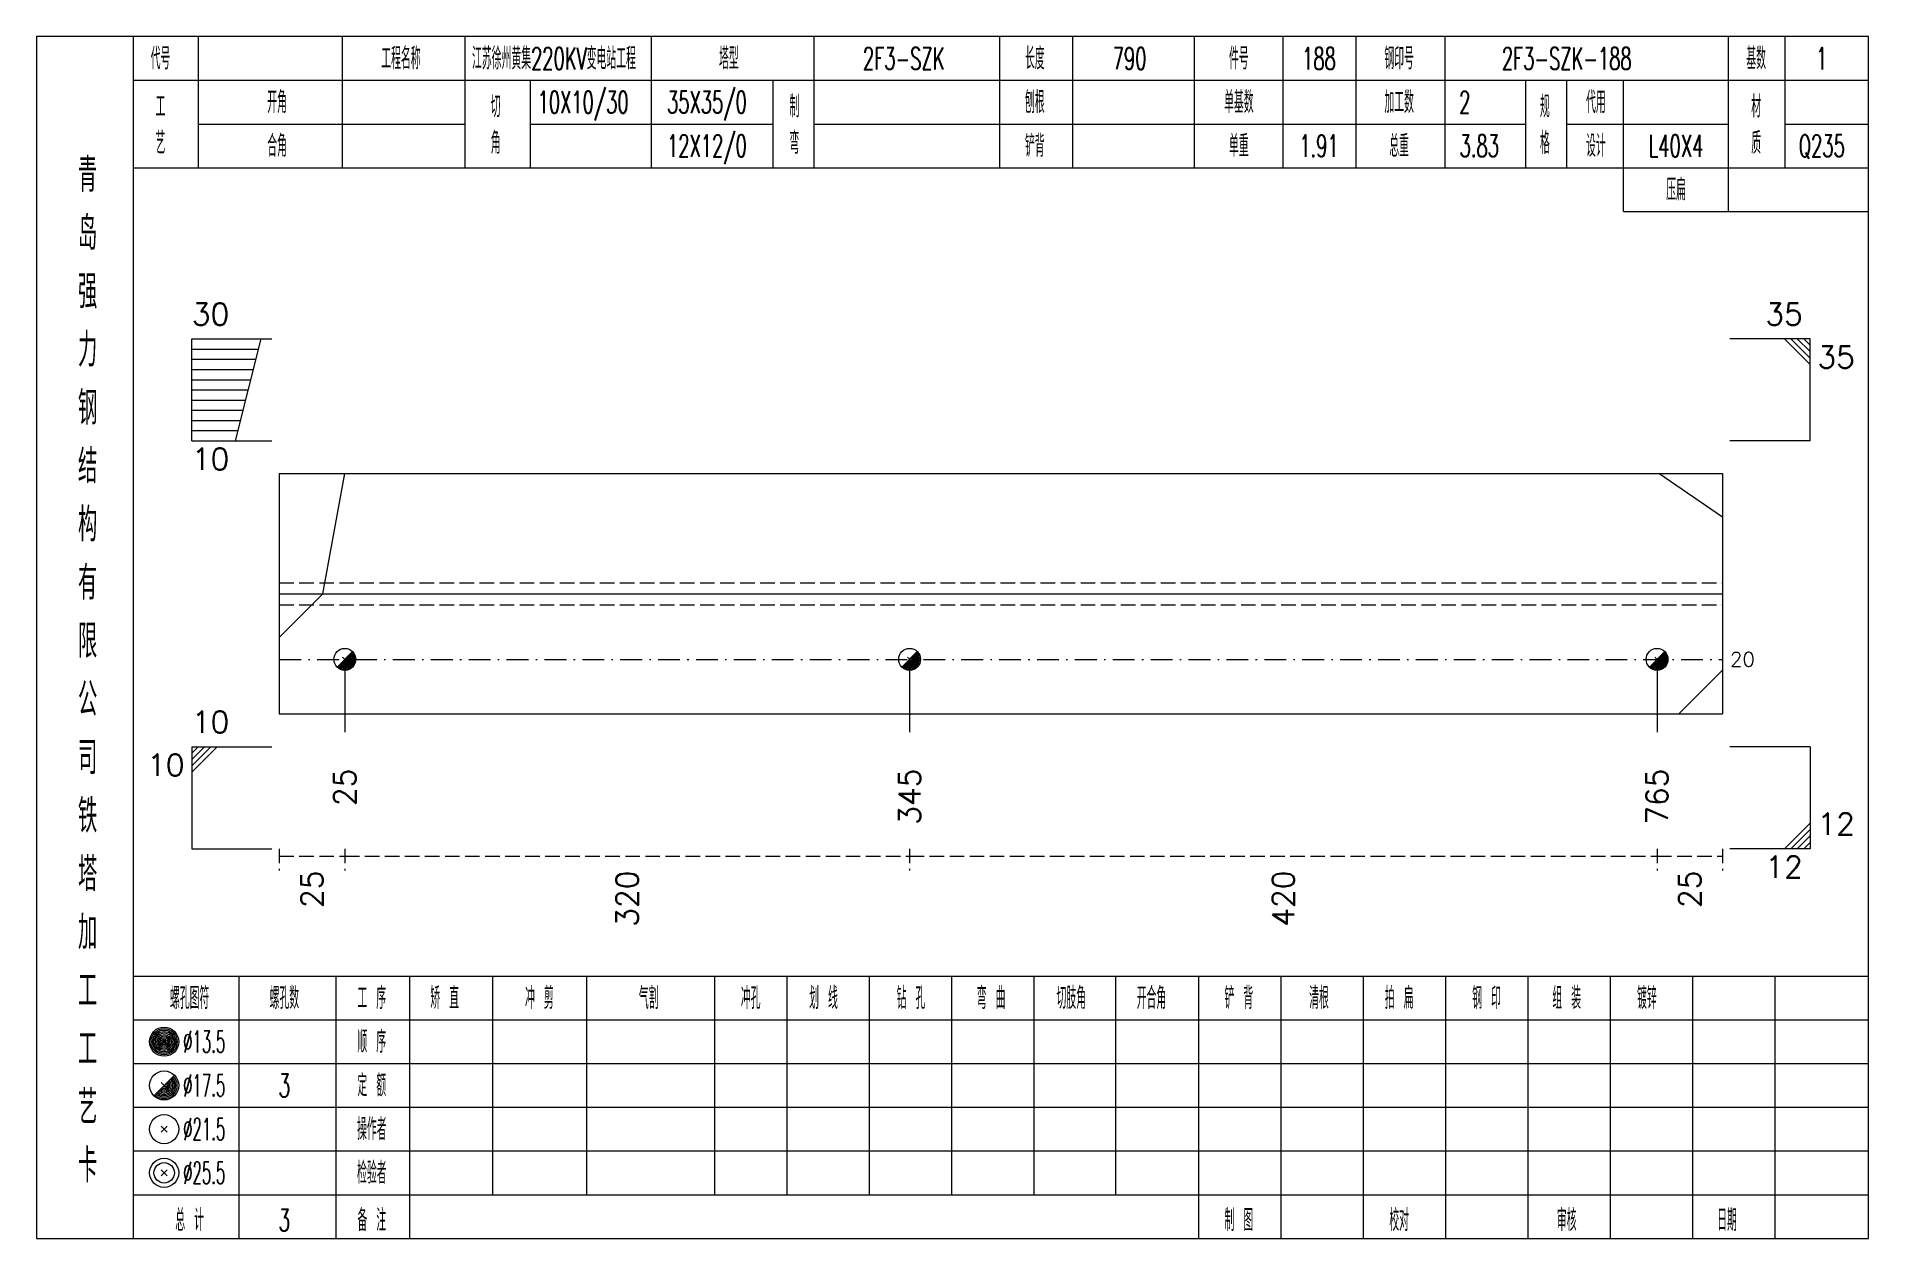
# Model space of a CAD drawing. Extents: x 0 to 4623, y -1159 to 4890.
# Drawn here: x 1868.4 to 2119.8, y 3825 to 3990 of the extents above; entities that cross this region are included whole.
import ezdxf
from ezdxf.enums import TextEntityAlignment as Align

# ---------------------------------------------------------------- set-up
doc = ezdxf.new("R2010")
doc.units = 0
doc.header["$MEASUREMENT"] = 0
doc.linetypes.add('一点画线', pattern=[5.2, 3, -1, 0.2, -1])
doc.linetypes.add('虚线', pattern=[2.75, 2, -0.75])
doc.layers.get('0').update_dxf_attribs({"linetype": 'CONTINUOUS', "lineweight": 25})
for name, color, linetype, lineweight in [('1', 7, 'CONTINUOUS', 25), ('4', 7, 'CONTINUOUS', 25), ('5', 7, 'CONTINUOUS', 25)]:
    doc.layers.add(name, color=color, linetype=linetype, lineweight=lineweight)
doc.styles.get("Standard").update_dxf_attribs({"font": 'simplex.shx', "width": 0.7, "height": 3, "bigfont": 'gbhzfs.shx'})

msp = doc.modelspace()

# ---------------------------------------------------------------- texts
at = {"color": 7, "linetype": 'Continuous', "lineweight": 13}
for s, p in [('30', (1889.7, 3949.5)), ('10', (1889.7, 3893.5)), ('12', (2112.8, 3879.5))]:
    msp.add_text(s, height=3, dxfattribs=at).set_placement(p, align=Align.BOTTOM_LEFT)
msp.add_text('35', height=3, dxfattribs=at).set_placement((2110.8, 3949.5), align=Align.BOTTOM_RIGHT)
for s, p in [('35', (2112.8, 3947.5)), ('10', (1889.7, 3933.5))]:
    msp.add_text(s, height=3, dxfattribs=at).set_placement(p, align=Align.TOP_LEFT)
msp.add_text('20', height=2, dxfattribs=at).set_placement((2100.8, 3904.5), align=Align.MIDDLE_LEFT)
for s, p in [('10', (1888.7, 3891.5)), ('12', (2110.8, 3877.5))]:
    msp.add_text(s, height=3, dxfattribs=at).set_placement(p, align=Align.TOP_RIGHT)
at = {"color": 8, "linetype": 'Continuous', "lineweight": 9}
for s, p in [('25', (1906.2, 3875.5)), ('320', (1949.456, 3875.5)), ('420', (2039.506, 3875.5)), ('25', (2095.3, 3875.5))]:
    msp.add_text(s, height=3, rotation=90, dxfattribs=at).set_placement(p, align=Align.MIDDLE_RIGHT)
at = {"layer": '1', "color": 7, "linetype": 'Continuous', "lineweight": 13}
for s, p in [('25', (1910.7, 3889.5)), ('345', (1988.212, 3889.5)), ('765', (2090.8, 3889.5))]:
    msp.add_text(s, height=3, rotation=90, dxfattribs=at).set_placement(p, align=Align.MIDDLE_RIGHT)
at = {"layer": '4', "color": 1, "linetype": 'Continuous', "lineweight": 13}
for s, height, width, p in [('代号', 3, 0.6, (1885.4, 3987)), ('工程名称', 3, 0.6, (1918.4, 3987)), ('江苏徐州黄集220KV变电站工程', 3, 0.6, (1939.4, 3987)), ('塔型', 3, 0.6, (1963.4, 3987)), ('2F3-SZK', 3, 0.6, (1987.4, 3987)), ('长度', 3, 0.6, (2005.4, 3987)), ('790', 3, 0.6, (2018.4, 3987)), ('件号', 3, 0.6, (2033.4, 3987)), ('188', 3, 0.6, (2044.4, 3987)), ('钢印号', 3, 0.6, (2055.4, 3987)), ('2F3-SZK-188', 3, 0.6, (2078.4, 3987)), ('基数', 3, 0.6, (2104.4, 3987)), ('1', 3, 0.6, (2113.4, 3987)), ('开角', 3, 0.6, (1901.4, 3981)), ('10X10/30', 3, 0.6, (1943.4, 3981)), ('35X35/0', 3, 0.6, (1960.4, 3981)), ('制', 3, 0.6, (1972.4, 3980.4)), ('刨根', 3, 0.6, (2005.4, 3981)), ('单基数', 3, 0.6, (2033.4, 3981)), ('加工数', 3, 0.6, (2055.4, 3981)), ('2', 3, 0.6, (2064.4, 3981)), ('代用', 3, 0.6, (2082.4, 3981)), ('材', 3, 0.6, (2104.4, 3980.4)), ('工', 3, 0.6, (1885.4, 3980.4)), ('切', 3, 0.6, (1931.4, 3980.4)), ('规', 3, 0.6, (2075.4, 3980.4)), ('艺', 3, 0.6, (1885.4, 3975.4)), ('角', 3, 0.6, (1931.4, 3975.4)), ('弯', 3, 0.6, (1972.4, 3975.4)), ('格', 3, 0.6, (2075.4, 3975.4)), ('质', 3, 0.6, (2104.4, 3975.4)), ('合角', 3, 0.6, (1901.4, 3975)), ('12X12/0', 3, 0.6, (1960.4, 3975)), ('铲背', 3, 0.6, (2005.4, 3975)), ('单重', 3, 0.6, (2033.4, 3975)), ('1.91', 3, 0.6, (2044.4, 3975)), ('总重', 3, 0.6, (2055.4, 3975)), ('3.83', 3, 0.6, (2066.4, 3975)), ('设计', 3, 0.6, (2082.4, 3975)), ('L40X4', 3, 0.6, (2093.4, 3975)), ('Q235', 3, 0.6, (2113.4, 3975)), ('青', 4.6, 0.8, (1875.4, 3971)), ('压扁', 3, 0.6, (2093.4, 3969)), ('岛', 4.6, 0.8, (1875.4, 3963)), ('强', 4.6, 0.8, (1875.4, 3955)), ('力', 4.6, 0.8, (1875.4, 3947)), ('钢', 4.6, 0.8, (1875.4, 3939)), ('结', 4.6, 0.8, (1875.4, 3931)), ('构', 4.6, 0.8, (1875.4, 3923)), ('有', 4.6, 0.8, (1875.4, 3915)), ('限', 4.6, 0.8, (1875.4, 3907)), ('公', 4.6, 0.8, (1875.4, 3899)), ('司', 4.6, 0.8, (1875.4, 3891)), ('铁', 4.6, 0.8, (1875.4, 3883)), ('塔', 4.6, 0.8, (1875.4, 3875)), ('加', 4.6, 0.8, (1875.4, 3867)), ('工', 4.6, 0.8, (1875.4, 3859)), ('螺孔图符', 3, 0.6, (1889.4, 3858)), ('螺孔数', 3, 0.6, (1902.4, 3858)), ('工 序', 3, 0.6, (1914.4, 3858)), ('矫 直', 3, 0.6, (1924.4, 3858)), ('冲 剪', 3, 0.6, (1937.4, 3858)), ('气割', 3, 0.6, (1952.4, 3858)), ('冲孔', 3, 0.6, (1966.4, 3858)), ('划 线', 3, 0.6, (1976.4, 3858)), ('钻 孔', 3, 0.6, (1988.4, 3858)), ('弯 曲', 3, 0.6, (1999.4, 3858)), ('切肢角', 3, 0.6, (2010.4, 3858)), ('开合角', 3, 0.6, (2021.4, 3858)), ('铲 背', 3, 0.6, (2033.4, 3858)), ('清根', 3, 0.6, (2044.4, 3858)), ('拍 扁', 3, 0.6, (2055.4, 3858)), ('钢 印', 3, 0.6, (2067.4, 3858)), ('组 装', 3, 0.6, (2078.4, 3858)), ('镀锌', 3, 0.6, (2089.4, 3858)), ('工', 4.6, 0.8, (1875.4, 3851)), ('%%C13.5', 3, 0.5, (1891.4, 3852)), ('顺 序', 3, 0.6, (1914.4, 3852)), ('%%C17.5', 3, 0.5, (1891.4, 3846)), ('3', 3.2, 0.6, (1902.4, 3846)), ('定 额', 3, 0.6, (1914.4, 3846)), ('艺', 4.6, 0.8, (1875.4, 3843)), ('%%C21.5', 3, 0.5, (1891.4, 3840)), ('操作者', 3, 0.6, (1914.4, 3840)), ('卡', 4.6, 0.8, (1875.4, 3835)), ('%%C25.5', 3, 0.5, (1891.4, 3834)), ('检验者', 3, 0.6, (1914.4, 3834)), ('总 计', 3, 0.6, (1889.4, 3827.5)), ('3', 3, 0.6, (1902.4, 3827.5)), ('备 注', 3, 0.6, (1914.4, 3827.5)), ('制 图', 3, 0.6, (2033.4, 3827.5)), ('校对', 3, 0.6, (2055.4, 3827.5)), ('审核', 3, 0.6, (2078.4, 3827.5)), ('日期', 3, 0.6, (2100.4, 3827.5))]:
    msp.add_text(s, height=height, dxfattribs=dict(at, width=width)).set_placement(p, align=Align.MIDDLE_CENTER)

# ---------------------------------------------------------------- blocks, each defined once
blk = doc.blocks.new('孔17.5')
at = {"layer": '5', "color": 7, "linetype": 'Continuous', "lineweight": 13}
for p, q in [((-0.707, -0.707), (0.707, 0.707)), ((-0.2, 0.2), (0.2, -0.2))]:
    blk.add_line(p, q, dxfattribs=at)
blk.add_circle((0, 0), 1, dxfattribs=at)
for radius in [0.9, 0.8, 0.7, 0.6, 0.5, 0.4, 0.3, 0.2, 0.1]:
    blk.add_arc((0, 0), radius, 225, 45, dxfattribs=at)

# ---------------------------------------------------------------- linework, layer by layer
at = {"color": 7, "linetype": 'Continuous', "lineweight": 13}
for p, q in [((1889.7, 3948.5), (1900.7, 3948.5)), ((1889.7, 3934.5), (1889.7, 3948.5)), ((1889.7, 3947.1), (1898.85, 3947.1)), ((1895.7, 3934.5), (1899.2, 3948.5)), ((2111.8, 3948.5), (2100.8, 3948.5)), ((2108.3, 3948.5), (2111.8, 3945)), ((2109.175, 3948.5), (2111.8, 3945.875)), ((2110.05, 3948.5), (2111.8, 3946.75)), ((2110.925, 3948.5), (2111.8, 3947.625)), ((2111.8, 3934.5), (2111.8, 3948.5)), ((1889.7, 3945.7), (1898.5, 3945.7)), ((1889.7, 3944.3), (1898.15, 3944.3)), ((1889.7, 3942.9), (1897.8, 3942.9)), ((1889.7, 3941.5), (1897.45, 3941.5)), ((1889.7, 3940.1), (1897.1, 3940.1)), ((1889.7, 3938.7), (1896.75, 3938.7)), ((1889.7, 3937.3), (1896.4, 3937.3)), ((1889.7, 3935.9), (1896.05, 3935.9)), ((1889.7, 3934.5), (1900.7, 3934.5)), ((2111.8, 3934.5), (2100.8, 3934.5)), ((1907.7, 3913.5), (1910.7, 3930)), ((2099.8, 3924), (2091.023, 3930)), ((1901.7, 3907.5), (1907.7, 3913.5)), ((1910.7, 3904.5), (1910.7, 3894.5)), ((1988.212, 3904.5), (1988.212, 3894.5)), ((2090.8, 3904.5), (2090.8, 3894.5)), ((2099.8, 3903), (2093.8, 3897)), ((1889.7, 3892.5), (1900.7, 3892.5)), ((1889.7, 3892.5), (1889.7, 3878.5)), ((1890.575, 3892.5), (1889.7, 3891.625)), ((1891.45, 3892.5), (1889.7, 3890.75)), ((1892.325, 3892.5), (1889.7, 3889.875)), ((1893.2, 3892.5), (1889.7, 3889)), ((2111.8, 3892.5), (2100.8, 3892.5)), ((2111.8, 3892.5), (2111.8, 3878.5)), ((2108.3, 3878.5), (2111.8, 3882)), ((2109.175, 3878.5), (2111.8, 3881.125)), ((2110.05, 3878.5), (2111.8, 3880.25)), ((2110.925, 3878.5), (2111.8, 3879.375)), ((1889.7, 3878.5), (1900.7, 3878.5)), ((2111.8, 3878.5), (2100.8, 3878.5))]:
    msp.add_line(p, q, dxfattribs=at)
at = {"color": 7, "linetype": 'Continuous', "lineweight": 18}
for p, q in [((1901.7, 3930), (1901.7, 3897)), ((1901.7, 3930), (2099.8, 3930)), ((2099.8, 3930), (2099.8, 3897)), ((1901.7, 3913.5), (2099.8, 3913.5))]:
    msp.add_line(p, q, dxfattribs=at)
at = {"color": 1, "linetype": '虚线', "lineweight": 18}
for p, q in [((1901.7, 3915), (2099.8, 3915)), ((1901.7, 3912), (2099.8, 3912))]:
    msp.add_line(p, q, dxfattribs=at)
at = {"color": 3, "linetype": '一点画线', "lineweight": 13}
msp.add_line((1901.7, 3904.5), (2099.8, 3904.5), dxfattribs=at)
at = {"color": 8, "linetype": '虚线', "lineweight": 9}
for p, q in [((1901.7, 3878.5), (1901.7, 3875.5)), ((1901.7, 3877.5), (1910.7, 3877.5)), ((1910.7, 3878.5), (1910.7, 3875.5)), ((1910.7, 3878.5), (1910.7, 3875.5)), ((1910.7, 3877.5), (1988.212, 3877.5)), ((1988.212, 3878.5), (1988.212, 3875.5)), ((1988.212, 3878.5), (1988.212, 3875.5)), ((1988.212, 3877.5), (2090.8, 3877.5)), ((2090.8, 3878.5), (2090.8, 3875.5)), ((2090.8, 3878.5), (2090.8, 3875.5)), ((2090.8, 3877.5), (2099.8, 3877.5)), ((2099.8, 3878.5), (2099.8, 3875.5))]:
    msp.add_line(p, q, dxfattribs=at)
at = {"layer": '1', "color": 7, "linetype": 'Continuous', "lineweight": 18}
msp.add_line((1901.7, 3897), (2099.8, 3897), dxfattribs=at)
at = {"layer": '4', "color": 1, "linetype": 'Continuous', "lineweight": 18}
for p, q in [((1881.7, 3825), (1881.7, 3990)), ((1890.6, 3972), (1890.6, 3990)), ((1910.4, 3972), (1910.4, 3990)), ((1927.2, 3972), (1927.2, 3990)), ((1952.8, 3972), (1952.8, 3990)), ((1975.1, 3972), (1975.1, 3990)), ((2000.6, 3972), (2000.6, 3990)), ((2010.6, 3972), (2010.6, 3990)), ((2027.3, 3972), (2027.3, 3990)), ((2039.5, 3972), (2039.5, 3990)), ((2049.5, 3972), (2049.5, 3990)), ((2061.7, 3972), (2061.7, 3990)), ((2100.6, 3966), (2100.6, 3990)), ((2108.4, 3972), (2108.4, 3990)), ((1881.7, 3984), (2119.8, 3984)), ((1936.2, 3972), (1936.2, 3984)), ((1969.5, 3972), (1969.5, 3984)), ((2072.8, 3972), (2072.8, 3984)), ((2078.4, 3972), (2078.4, 3984)), ((2086.2, 3966), (2086.2, 3984)), ((1890.6, 3978), (1927.2, 3978)), ((1936.2, 3978), (1969.5, 3978)), ((1975.1, 3978), (2072.8, 3978)), ((2078.4, 3978), (2100.6, 3978)), ((2108.4, 3978), (2119.8, 3978)), ((1881.7, 3972), (2119.8, 3972)), ((2086.2, 3966), (2119.8, 3966)), ((1881.7, 3861), (2119.8, 3861)), ((1896.2, 3825), (1896.2, 3861)), ((1909.5, 3825), (1909.5, 3861)), ((1919.6, 3825), (1919.6, 3861)), ((1931, 3831), (1931, 3861)), ((1943.9, 3831), (1943.9, 3861)), ((1961.5, 3831), (1961.5, 3861)), ((1971.4, 3831), (1971.4, 3861)), ((1982.7, 3831), (1982.7, 3861)), ((1994, 3831), (1994, 3861)), ((2005.3, 3831), (2005.3, 3861)), ((2016.5, 3831), (2016.5, 3861)), ((2027.9, 3831), (2027.9, 3861)), ((2039.2, 3831), (2039.2, 3861)), ((2050.5, 3831), (2050.5, 3861)), ((2061.8, 3831), (2061.8, 3861)), ((2073.1, 3831), (2073.1, 3861)), ((2084.4, 3831), (2084.4, 3861)), ((2095.7, 3831), (2095.7, 3861)), ((2107, 3831), (2107, 3861)), ((1881.7, 3855), (2119.8, 3855)), ((1881.7, 3849), (2119.8, 3849)), ((1881.7, 3843), (2119.8, 3843)), ((1881.7, 3837), (2119.8, 3837)), ((1881.7, 3831), (2119.8, 3831)), ((2027.9, 3825), (2027.9, 3831)), ((2039.2, 3825), (2039.2, 3831)), ((2050.5, 3825), (2050.5, 3831)), ((2061.8, 3825), (2061.8, 3831)), ((2073.1, 3825), (2073.1, 3831)), ((2084.4, 3825), (2084.4, 3831)), ((2095.7, 3825), (2095.7, 3831)), ((2107, 3825), (2107, 3831))]:
    msp.add_line(p, q, dxfattribs=at)
at = {"layer": '4', "color": 7, "linetype": 'Continuous', "lineweight": 13}
for p, q in [((1885.7, 3851.8), (1886.1, 3852.2)), ((1886.1, 3851.8), (1885.7, 3852.2)), ((1884.486, 3844.586), (1887.314, 3847.414)), ((1885.5, 3846.4), (1886.3, 3845.6)), ((1885.5, 3839.6), (1886.3, 3840.4)), ((1885.5, 3840.4), (1886.3, 3839.6)), ((1885.5, 3833.6), (1886.3, 3834.4)), ((1885.5, 3834.4), (1886.3, 3833.6))]:
    msp.add_line(p, q, dxfattribs=at)
at = {"layer": '4', "color": 1, "linetype": 'Continuous', "lineweight": 18}
msp.add_lwpolyline([(1868.4, 3990), (1868.4, 3825), (2119.8, 3825), (2119.8, 3990)], close=True, dxfattribs=at)
at = {"layer": '4', "color": 7, "linetype": 'Continuous', "lineweight": 13}
for centre, radius in [((1885.9, 3852), 2), ((1885.9, 3852), 1.8), ((1885.9, 3852), 1.6), ((1885.9, 3852), 1.4), ((1885.9, 3852), 1.2), ((1885.9, 3852), 1), ((1885.9, 3852), 0.8), ((1885.9, 3852), 0.6), ((1885.9, 3852), 0.4), ((1885.9, 3852), 0.2), ((1885.9, 3846), 2), ((1885.9, 3840), 2), ((1885.9, 3834), 2), ((1885.9, 3834), 1.4)]:
    msp.add_circle(centre, radius, dxfattribs=at)
for radius in [1.8, 1.6, 1.4, 1.2, 1, 0.8, 0.6, 0.4, 0.2]:
    msp.add_arc((1885.9, 3846), radius, 225, 45, dxfattribs=at)

# ---------------------------------------------------------------- block references
at = {"layer": '1', "color": 7, "linetype": 'Continuous', "lineweight": 13, "xscale": 1.5, "yscale": 1.5, "zscale": 1.5}
for p in [(1910.7, 3904.5), (1988.212, 3904.5), (2090.8, 3904.5)]:
    msp.add_blockref('孔17.5', p, dxfattribs=at)

msp.set_redraw_order([(e.dxf.handle, doc.entitydb.next_handle()) for e in msp.query("TEXT MTEXT ATTDEF DIMENSION ARC_DIMENSION")])  # texts and dimensions are drawn at this point

doc.saveas('drawing.dxf')
